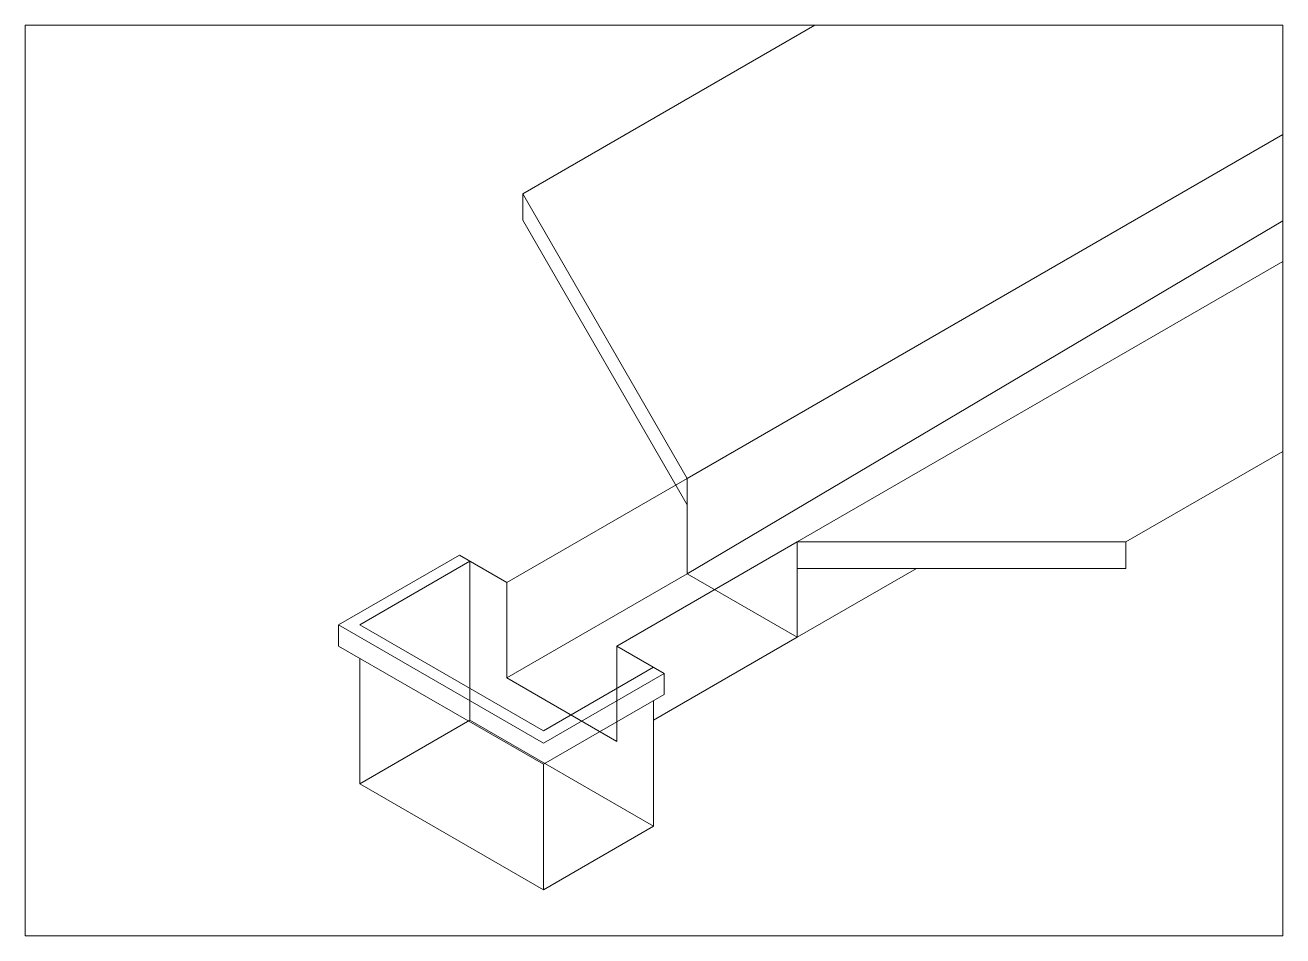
# Model space of a CAD drawing. Header units: metres. Extents: x -2 to 690, y -116 to 73.
# Drawn here: x 503.598 to 504.785, y -9.487 to -8.628 of the extents above; entities that cross this region are included whole.
import ezdxf

# ---------------------------------------------------------------- set-up
doc = ezdxf.new("R2010")
doc.units = ezdxf.units.M
doc.header["$LTSCALE"] = 5
doc.header["$MEASUREMENT"] = 0
doc.layers.add('A-ANNO-SYMB', color=3, linetype='Continuous', lineweight=18)
doc.layers.add('A-ELEV-IDEN', color=3, linetype='Continuous', lineweight=18)

msp = doc.modelspace()

# ---------------------------------------------------------------- linework, layer by layer
at = {"layer": 'A-ANNO-SYMB'}
for p, q in [((504.2224, -9.0554), (504.0674, -8.7868)), ((504.2224, -9.0804), (504.0674, -8.8118)), ((504.0176, -9.1337), (503.9137, -9.1937)), ((504.439, -9.1404), (504.3264, -9.2054)), ((503.8937, -9.2137), (503.8937, -9.1937)), ((504.1908, -9.2337), (504.0869, -9.2937)), ((504.1908, -9.3837), (504.0869, -9.4437))]:
    msp.add_line(p, q, dxfattribs=at)
for points in [[(504.0674, -8.7868), (504.3429, -8.6278)], [(504.2224, -9.0554), (504.7846, -8.7309)], [(504.0674, -8.7868), (504.0674, -8.8118)], [(504.2224, -9.1454), (504.7846, -8.8125)], [(504.3264, -9.1154), (504.7846, -8.8509)], [(504.6365, -9.1154), (504.7846, -9.03)], [(504.2224, -9.0554), (504.2224, -9.1454)], [(504.3264, -9.1154), (504.6365, -9.1154)], [(504.3264, -9.1154), (504.3264, -9.2054)], [(504.6365, -9.1154), (504.6365, -9.1404)], [(504.0076, -9.1279), (503.8937, -9.1937), (504.0869, -9.3052), (504.2008, -9.2395)], [(504.0523, -9.1537), (504.0076, -9.1279)], [(504.0176, -9.1337), (504.0176, -9.2537)], [(504.3264, -9.2054), (504.2224, -9.1454)], [(504.3264, -9.1404), (504.6365, -9.1404)], [(504.0523, -9.1537), (504.0523, -9.2437)], [(504.0869, -9.2937), (503.9137, -9.1937)], [(503.8937, -9.2137), (504.0869, -9.3252), (504.2008, -9.2595)], [(504.2008, -9.2395), (504.1562, -9.2137)], [(504.1562, -9.2137), (504.1562, -9.3037)], [(503.9137, -9.2252), (503.9137, -9.3437)], [(504.2008, -9.2395), (504.2008, -9.2595)], [(504.1562, -9.3037), (504.0523, -9.2437)], [(504.1908, -9.2652), (504.1908, -9.3837)], [(504.0869, -9.3252), (504.0869, -9.4437)], [(504.0869, -9.4437), (503.9137, -9.3437)]]:
    msp.add_lwpolyline(points, dxfattribs=at)
at = {"layer": 'A-ELEV-IDEN', "ltscale": 10}
msp.add_line((504.0176, -9.2837), (503.9137, -9.3437), dxfattribs=at)
msp.add_lwpolyline([(503.598, -8.6278), (504.7846, -8.6278), (504.7846, -9.4871), (503.598, -9.4871)], close=True, dxfattribs=at)
for points in [[(504.2224, -9.0554), (504.0523, -9.1537)], [(504.3264, -9.1154), (504.1562, -9.2137)], [(504.2224, -9.1454), (504.0523, -9.2437)], [(504.3264, -9.2054), (504.1908, -9.2837)], [(504.0176, -9.2537), (504.0176, -9.2837)], [(504.1908, -9.3837), (504.0176, -9.2837)]]:
    msp.add_lwpolyline(points, dxfattribs=at)

doc.saveas('drawing.dxf')
